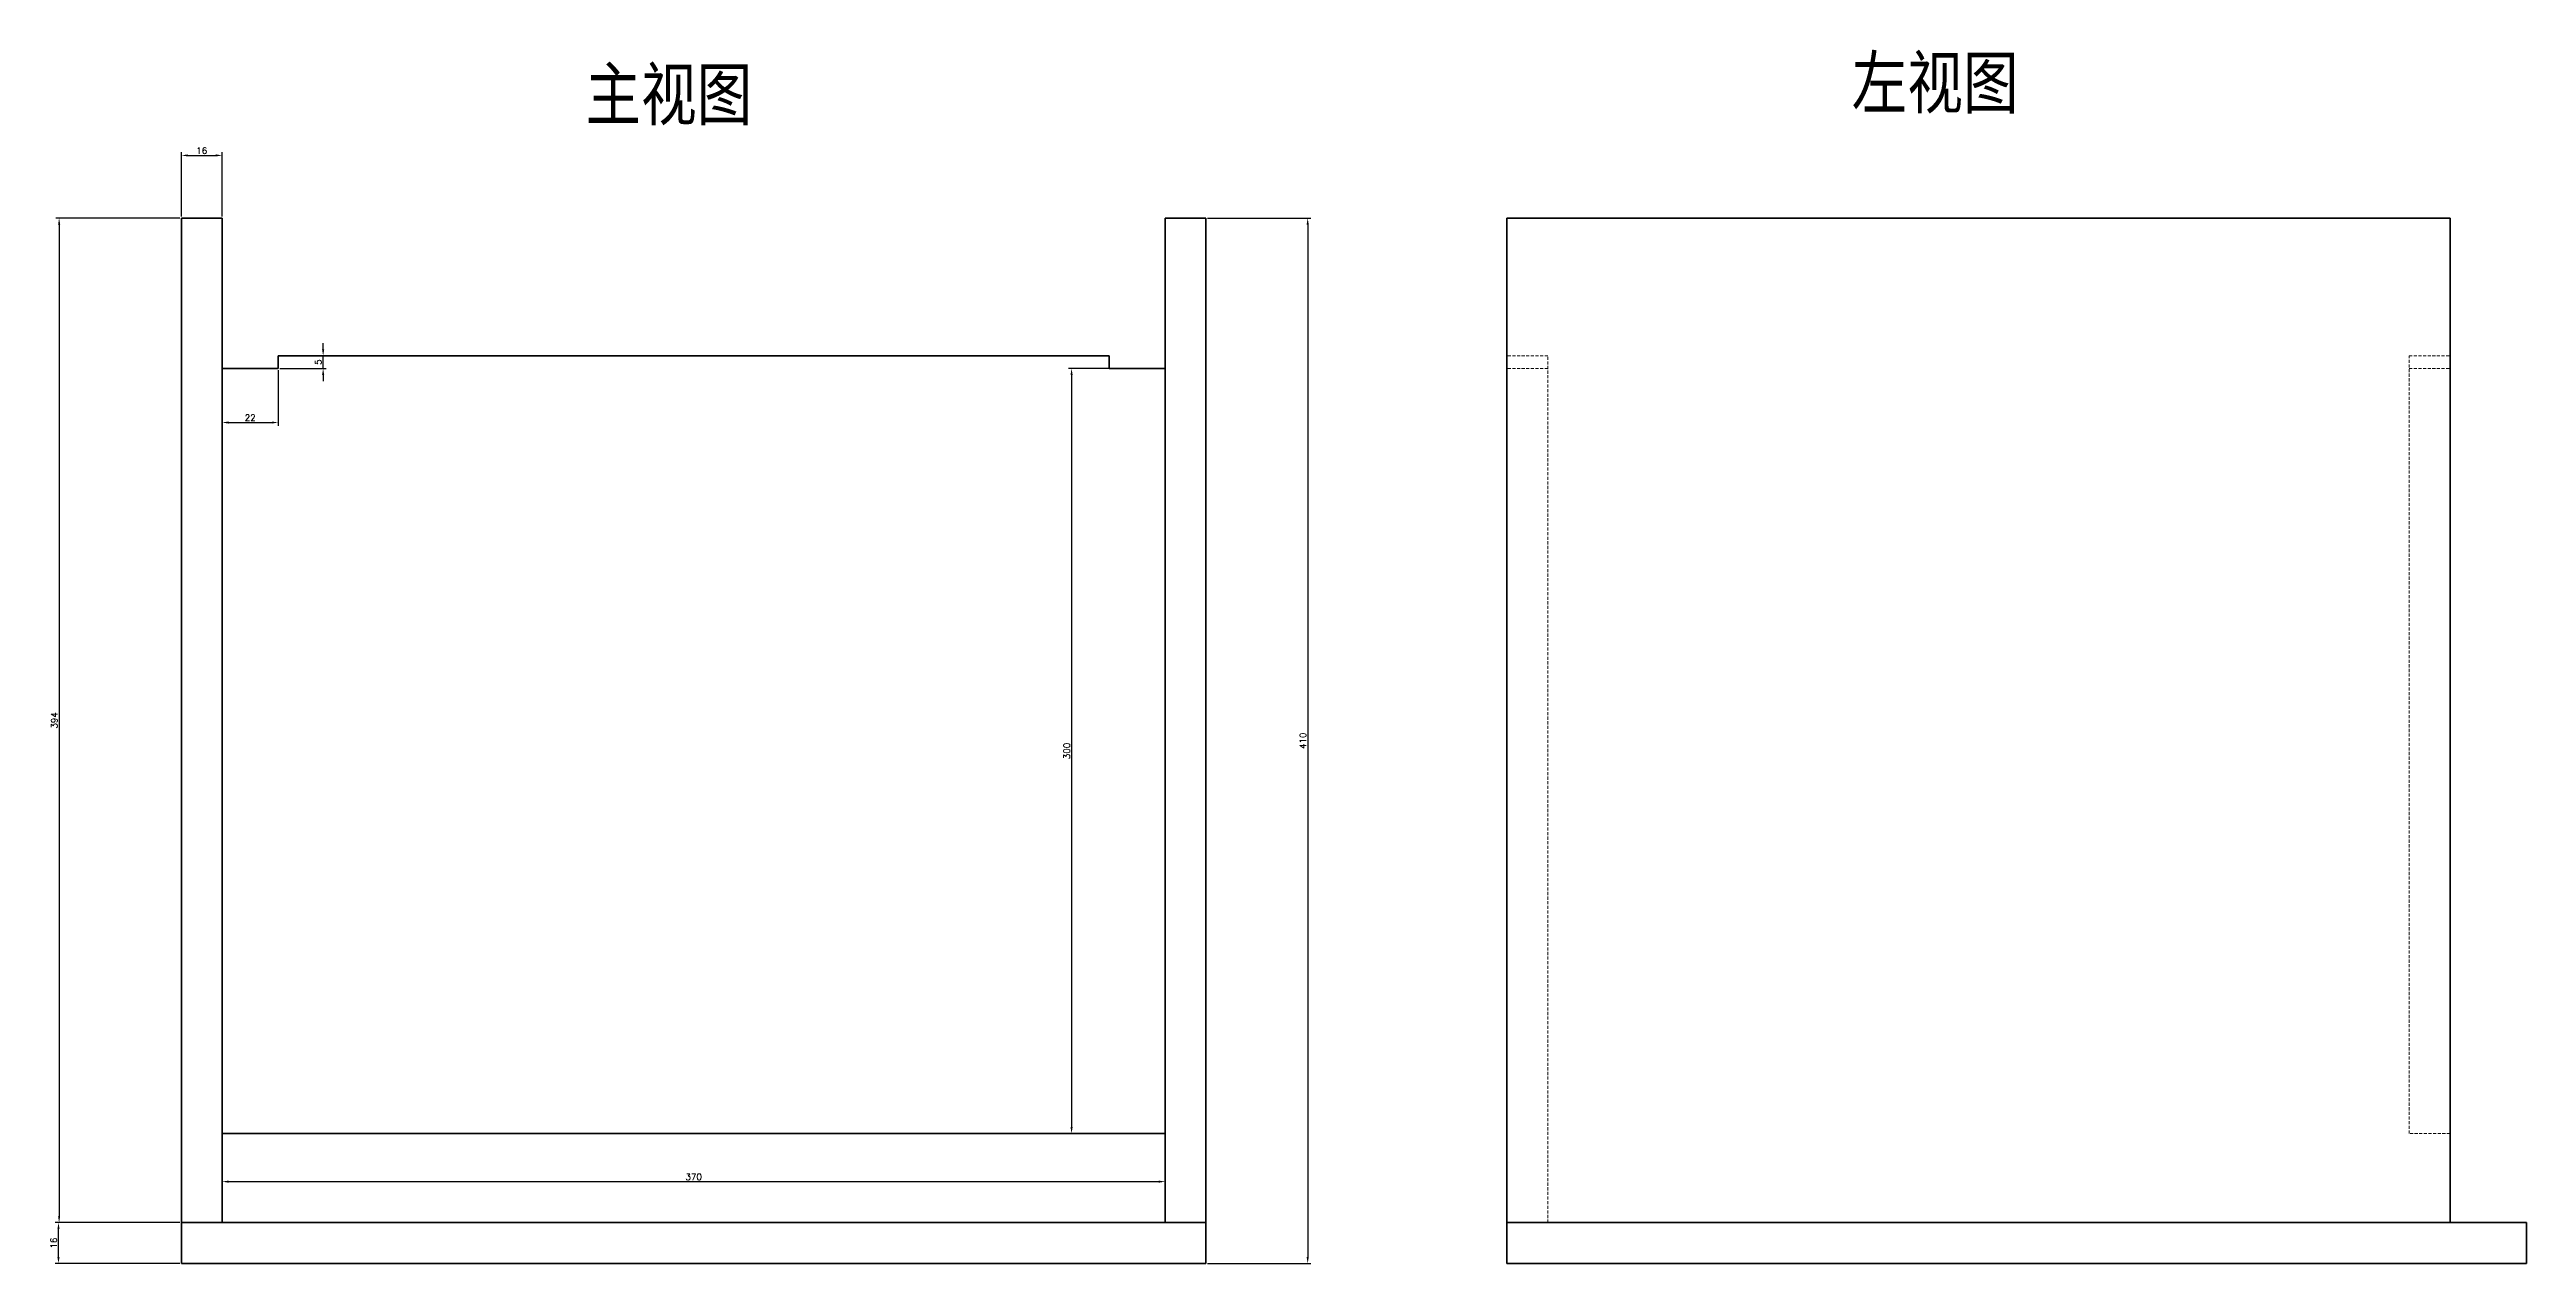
# Model space of a CAD drawing. Header units: millimetres. Extents: x 351 to 2235, y -675 to 500.
# Drawn here: x 351 to 1323, y 24 to 500 of the extents above; entities that cross this region are included whole.
import ezdxf

# ---------------------------------------------------------------- set-up
doc = ezdxf.new("R2010")
doc.units = ezdxf.units.MM
doc.header["$LTSCALE"] = 0.38
doc.linetypes.add('HIDDEN2', pattern=[4.7625, 3.175, -1.5875])
doc.layers.add('细实线', color=7, linetype='Continuous', lineweight=20)
doc.styles.get("Standard").update_dxf_attribs({"font": 'txt', "bigfont": 'gbcbig.shx'})
doc.styles.add('工程图中的汉字', font='simfang.ttf', dxfattribs={"width": 0.8})
doc.dimstyles.new('ISO-25', dxfattribs={"dimtxt": 2.5, "dimasz": 2.5, "dimexe": 1.25, "dimexo": 0.625, "dimtad": 1, "dimtxsty": 'Standard', "dimcen": 2.5, "dimadec": 0, "dimazin": 0, "dimtfac": 1, "dimtmove": 0, "dimatfit": 3, "dimfxl": 1, "dimarcsym": 0})

msp = doc.modelspace()

# ---------------------------------------------------------------- texts
at = {"layer": '细实线', "lineweight": 20, "char_height": 20, "attachment_point": 1, "style": '工程图中的汉字'}
for s, width, gutter_width, heights, insert in [('左视图', 224.22699, 27.735, [0], (1058.532, 496.741)), ('主视图', 95.69461, 37.048, [33.642], (561.71, 492.152))]:
    msp.add_mtext_dynamic_manual_height_columns(s, width=width, gutter_width=gutter_width, heights=heights, dxfattribs=dict(at, insert=insert))

# ---------------------------------------------------------------- blocks, each defined once
blk = doc.blocks.new('*D12')
at = {"layer": 'Defpoints', "color": 0, "lineweight": 20}
for p in [(403.2, 433.53), (355.22, 39.53), (403.2, 39.53)]:
    blk.add_point(p, dxfattribs=at)
at = {"layer": '细实线', "color": 0, "lineweight": -2}
for p, q in [((402.57, 433.53), (353.97, 433.53)), ((355.22, 431.03), (355.22, 42.03)), ((402.57, 39.53), (353.97, 39.53))]:
    blk.add_line(p, q, dxfattribs=at)
at = {"layer": '细实线', "color": 0, "lineweight": 20}
for points in [[(354.81, 431.03), (355.64, 431.03), (355.22, 433.53)], [(354.81, 42.03), (355.64, 42.03), (355.22, 39.53)]]:
    blk.add_solid(points, dxfattribs=at)
at = {"layer": '细实线', "color": 0, "lineweight": 20, "insert": (353.35, 236.53), "char_height": 2.5, "attachment_point": 5, "rotation": 90}
blk.add_mtext('394', dxfattribs=at)
blk = doc.blocks.new('*D13')
at = {"layer": 'Defpoints', "color": 0, "lineweight": 20}
for p in [(419.2, 458.13), (403.2, 433.53), (419.2, 433.53)]:
    blk.add_point(p, dxfattribs=at)
at = {"layer": '细实线', "color": 0, "lineweight": -2}
for p, q in [((403.2, 434.16), (403.2, 459.38)), ((405.7, 458.13), (416.7, 458.13)), ((419.2, 434.16), (419.2, 459.38))]:
    blk.add_line(p, q, dxfattribs=at)
at = {"layer": '细实线', "color": 0, "lineweight": 20}
for points in [[(405.7, 458.55), (405.7, 457.72), (403.2, 458.13)], [(416.7, 458.55), (416.7, 457.72), (419.2, 458.13)]]:
    blk.add_solid(points, dxfattribs=at)
at = {"layer": '细实线', "color": 0, "lineweight": 20, "insert": (411.2, 460.01), "char_height": 2.5, "attachment_point": 5}
blk.add_mtext('16', dxfattribs=at)
blk = doc.blocks.new('*D14')
at = {"layer": 'Defpoints', "color": 0, "lineweight": 20}
for p in [(419.2, 374.53), (441.2, 374.53), (441.2, 353.36)]:
    blk.add_point(p, dxfattribs=at)
at = {"layer": '细实线', "color": 0, "lineweight": -2}
for p, q in [((419.2, 373.91), (419.2, 352.11)), ((441.2, 373.91), (441.2, 352.11)), ((421.7, 353.36), (438.7, 353.36))]:
    blk.add_line(p, q, dxfattribs=at)
at = {"layer": '细实线', "color": 0, "lineweight": 20}
for points in [[(421.7, 353.78), (421.7, 352.95), (419.2, 353.36)], [(438.7, 353.78), (438.7, 352.95), (441.2, 353.36)]]:
    blk.add_solid(points, dxfattribs=at)
at = {"layer": '细实线', "color": 0, "lineweight": 20, "insert": (430.2, 355.24), "char_height": 2.5, "attachment_point": 5}
blk.add_mtext('22', dxfattribs=at)
blk = doc.blocks.new('*D15')
at = {"layer": 'Defpoints', "color": 0, "lineweight": 20}
for p in [(441.2, 379.53), (458.81, 379.53), (441.2, 374.53)]:
    blk.add_point(p, dxfattribs=at)
at = {"layer": '细实线', "color": 0, "lineweight": -2}
for p, q in [((441.82, 379.53), (460.06, 379.53)), ((458.81, 382.03), (458.81, 384.53)), ((458.81, 374.53), (458.81, 379.53)), ((441.82, 374.53), (460.06, 374.53)), ((458.81, 372.03), (458.81, 369.53))]:
    blk.add_line(p, q, dxfattribs=at)
at = {"layer": '细实线', "color": 0, "lineweight": 20}
for points in [[(458.39, 382.03), (459.23, 382.03), (458.81, 379.53)], [(458.39, 372.03), (459.23, 372.03), (458.81, 374.53)]]:
    blk.add_solid(points, dxfattribs=at)
at = {"layer": '细实线', "color": 0, "lineweight": 20, "insert": (456.94, 377.03), "char_height": 2.5, "attachment_point": 5, "rotation": 90}
blk.add_mtext('5', dxfattribs=at)
blk = doc.blocks.new('*D17')
at = {"layer": 'Defpoints', "color": 0, "lineweight": 20}
for p in [(354.98, 39.53), (403.2, 39.53), (403.2, 23.53)]:
    blk.add_point(p, dxfattribs=at)
at = {"layer": '细实线', "color": 0, "lineweight": -2}
for p, q in [((402.57, 39.53), (353.73, 39.53)), ((354.98, 26.03), (354.98, 37.03)), ((402.57, 23.53), (353.73, 23.53))]:
    blk.add_line(p, q, dxfattribs=at)
at = {"layer": '细实线', "color": 0, "lineweight": 20}
for points in [[(354.56, 37.03), (355.4, 37.03), (354.98, 39.53)], [(354.56, 26.03), (355.4, 26.03), (354.98, 23.53)]]:
    blk.add_solid(points, dxfattribs=at)
at = {"layer": '细实线', "color": 0, "lineweight": 20, "insert": (353.11, 31.53), "char_height": 2.5, "attachment_point": 5, "rotation": 90}
blk.add_mtext('16', dxfattribs=at)
blk = doc.blocks.new('*D18')
at = {"layer": 'Defpoints', "color": 0, "lineweight": 20}
for p in [(805.2, 433.53), (805.2, 23.53), (845.11, 23.53)]:
    blk.add_point(p, dxfattribs=at)
at = {"layer": '细实线', "color": 0, "lineweight": -2}
for p, q in [((805.82, 433.53), (846.36, 433.53)), ((845.11, 431.03), (845.11, 26.03)), ((805.82, 23.53), (846.36, 23.53))]:
    blk.add_line(p, q, dxfattribs=at)
at = {"layer": '细实线', "color": 0, "lineweight": 20}
for points in [[(844.69, 431.03), (845.52, 431.03), (845.11, 433.53)], [(844.69, 26.03), (845.52, 26.03), (845.11, 23.53)]]:
    blk.add_solid(points, dxfattribs=at)
at = {"layer": '细实线', "color": 0, "lineweight": 20, "insert": (843.23, 228.53), "char_height": 2.5, "attachment_point": 5, "rotation": 90}
blk.add_mtext('410', dxfattribs=at)
blk = doc.blocks.new('*D19')
at = {"layer": 'Defpoints', "color": 0, "lineweight": 20}
for p in [(419.2, 74.53), (789.2, 74.53), (789.2, 55.62)]:
    blk.add_point(p, dxfattribs=at)
at = {"layer": '细实线', "color": 0, "lineweight": -2}
for p, q in [((419.2, 73.91), (419.2, 54.37)), ((789.2, 73.91), (789.2, 54.37)), ((421.7, 55.62), (786.7, 55.62))]:
    blk.add_line(p, q, dxfattribs=at)
at = {"layer": '细实线', "color": 0, "lineweight": 20}
for points in [[(421.7, 56.03), (421.7, 55.2), (419.2, 55.62)], [(786.7, 56.03), (786.7, 55.2), (789.2, 55.62)]]:
    blk.add_solid(points, dxfattribs=at)
at = {"layer": '细实线', "color": 0, "lineweight": 20, "insert": (604.2, 57.49), "char_height": 2.5, "attachment_point": 5}
blk.add_mtext('370', dxfattribs=at)
blk = doc.blocks.new('*D20')
at = {"layer": 'Defpoints', "color": 0, "lineweight": 20}
for p in [(789.2, 374.53), (752.47, 74.53), (789.2, 74.53)]:
    blk.add_point(p, dxfattribs=at)
at = {"layer": '细实线', "color": 0, "lineweight": -2}
for p, q in [((788.57, 374.53), (751.22, 374.53)), ((752.47, 372.03), (752.47, 77.03)), ((788.57, 74.53), (751.22, 74.53))]:
    blk.add_line(p, q, dxfattribs=at)
at = {"layer": '细实线', "color": 0, "lineweight": 20}
for points in [[(752.05, 372.03), (752.89, 372.03), (752.47, 374.53)], [(752.05, 77.03), (752.89, 77.03), (752.47, 74.53)]]:
    blk.add_solid(points, dxfattribs=at)
at = {"layer": '细实线', "color": 0, "lineweight": 20, "insert": (750.59, 224.53), "char_height": 2.5, "attachment_point": 5, "rotation": 90}
blk.add_mtext('300', dxfattribs=at)

# ---------------------------------------------------------------- dimensions: what is measured, and where the dimension line sits
at = {"layer": '细实线', "lineweight": 20}
for base, p1, p2, picture, middle in [((419.196, 458.133), (403.196, 433.533), (419.196, 433.533), '*D13', (411.196, 460.008)), ((441.196, 353.365), (419.196, 374.533), (441.196, 374.533), '*D14', (430.196, 355.24)), ((789.196, 55.616), (419.196, 74.533), (789.196, 74.533), '*D19', (604.196, 57.491))]:
    dim = msp.add_linear_dim(base=base, p1=p1, p2=p2, dimstyle='ISO-25', dxfattribs=at)
    dim.commit()
    dim.dimension.update_dxf_attribs({"geometry": picture, "text_midpoint": middle})
for base, p1, p2, picture, middle in [((355.223, 39.533), (403.196, 433.533), (403.196, 39.533), '*D12', (353.348, 236.533)), ((845.105, 23.533), (805.196, 433.533), (805.196, 23.533), '*D18', (843.23, 228.533)), ((458.81, 379.533), (441.196, 374.533), (441.196, 379.533), '*D15', (456.935, 377.033)), ((752.47, 74.533), (789.196, 374.533), (789.196, 74.533), '*D20', (750.595, 224.533)), ((354.981, 39.533), (403.196, 23.533), (403.196, 39.533), '*D17', (353.106, 31.533))]:
    dim = msp.add_linear_dim(base=base, p1=p1, p2=p2, angle=90, dimstyle='ISO-25', dxfattribs=at)
    dim.commit()
    dim.dimension.update_dxf_attribs({"geometry": picture, "text_midpoint": middle})

# ---------------------------------------------------------------- linework, layer by layer
at = {"layer": '细实线', "lineweight": 50}
for p, q in [((403.196, 23.533), (403.196, 433.533)), ((403.196, 433.533), (419.196, 433.533)), ((419.196, 433.533), (419.196, 39.533)), ((805.196, 433.533), (789.196, 433.533)), ((789.196, 39.533), (789.196, 433.533)), ((805.196, 23.533), (805.196, 433.533)), ((923.296, 433.533), (1293.296, 433.533)), ((923.296, 23.533), (923.296, 433.533)), ((1293.296, 433.533), (1293.296, 39.533)), ((441.196, 379.533), (767.196, 379.533)), ((441.196, 374.533), (441.196, 379.533)), ((767.196, 374.533), (767.196, 379.533)), ((419.196, 374.533), (441.196, 374.533)), ((789.196, 374.533), (767.196, 374.533)), ((419.196, 74.533), (789.196, 74.533)), ((403.196, 39.533), (805.196, 39.533)), ((923.296, 39.533), (1323.296, 39.533)), ((1323.296, 39.533), (1323.296, 23.533)), ((403.196, 23.533), (805.196, 23.533)), ((1323.296, 23.533), (923.296, 23.533))]:
    msp.add_line(p, q, dxfattribs=at)
at = {"layer": '细实线', "linetype": 'HIDDEN2', "lineweight": 20}
for p, q in [((939.296, 379.533), (923.296, 379.533)), ((939.296, 39.533), (939.296, 379.533)), ((1277.296, 74.533), (1277.296, 379.533)), ((1277.296, 379.533), (1293.296, 379.533)), ((939.296, 374.533), (923.296, 374.533)), ((1277.296, 374.533), (1293.296, 374.533)), ((1293.296, 74.533), (1277.296, 74.533))]:
    msp.add_line(p, q, dxfattribs=at)

msp.set_redraw_order([(e.dxf.handle, doc.entitydb.next_handle()) for e in msp.query("TEXT MTEXT ATTDEF DIMENSION ARC_DIMENSION")])  # texts and dimensions are drawn at this point

doc.saveas('drawing.dxf')
